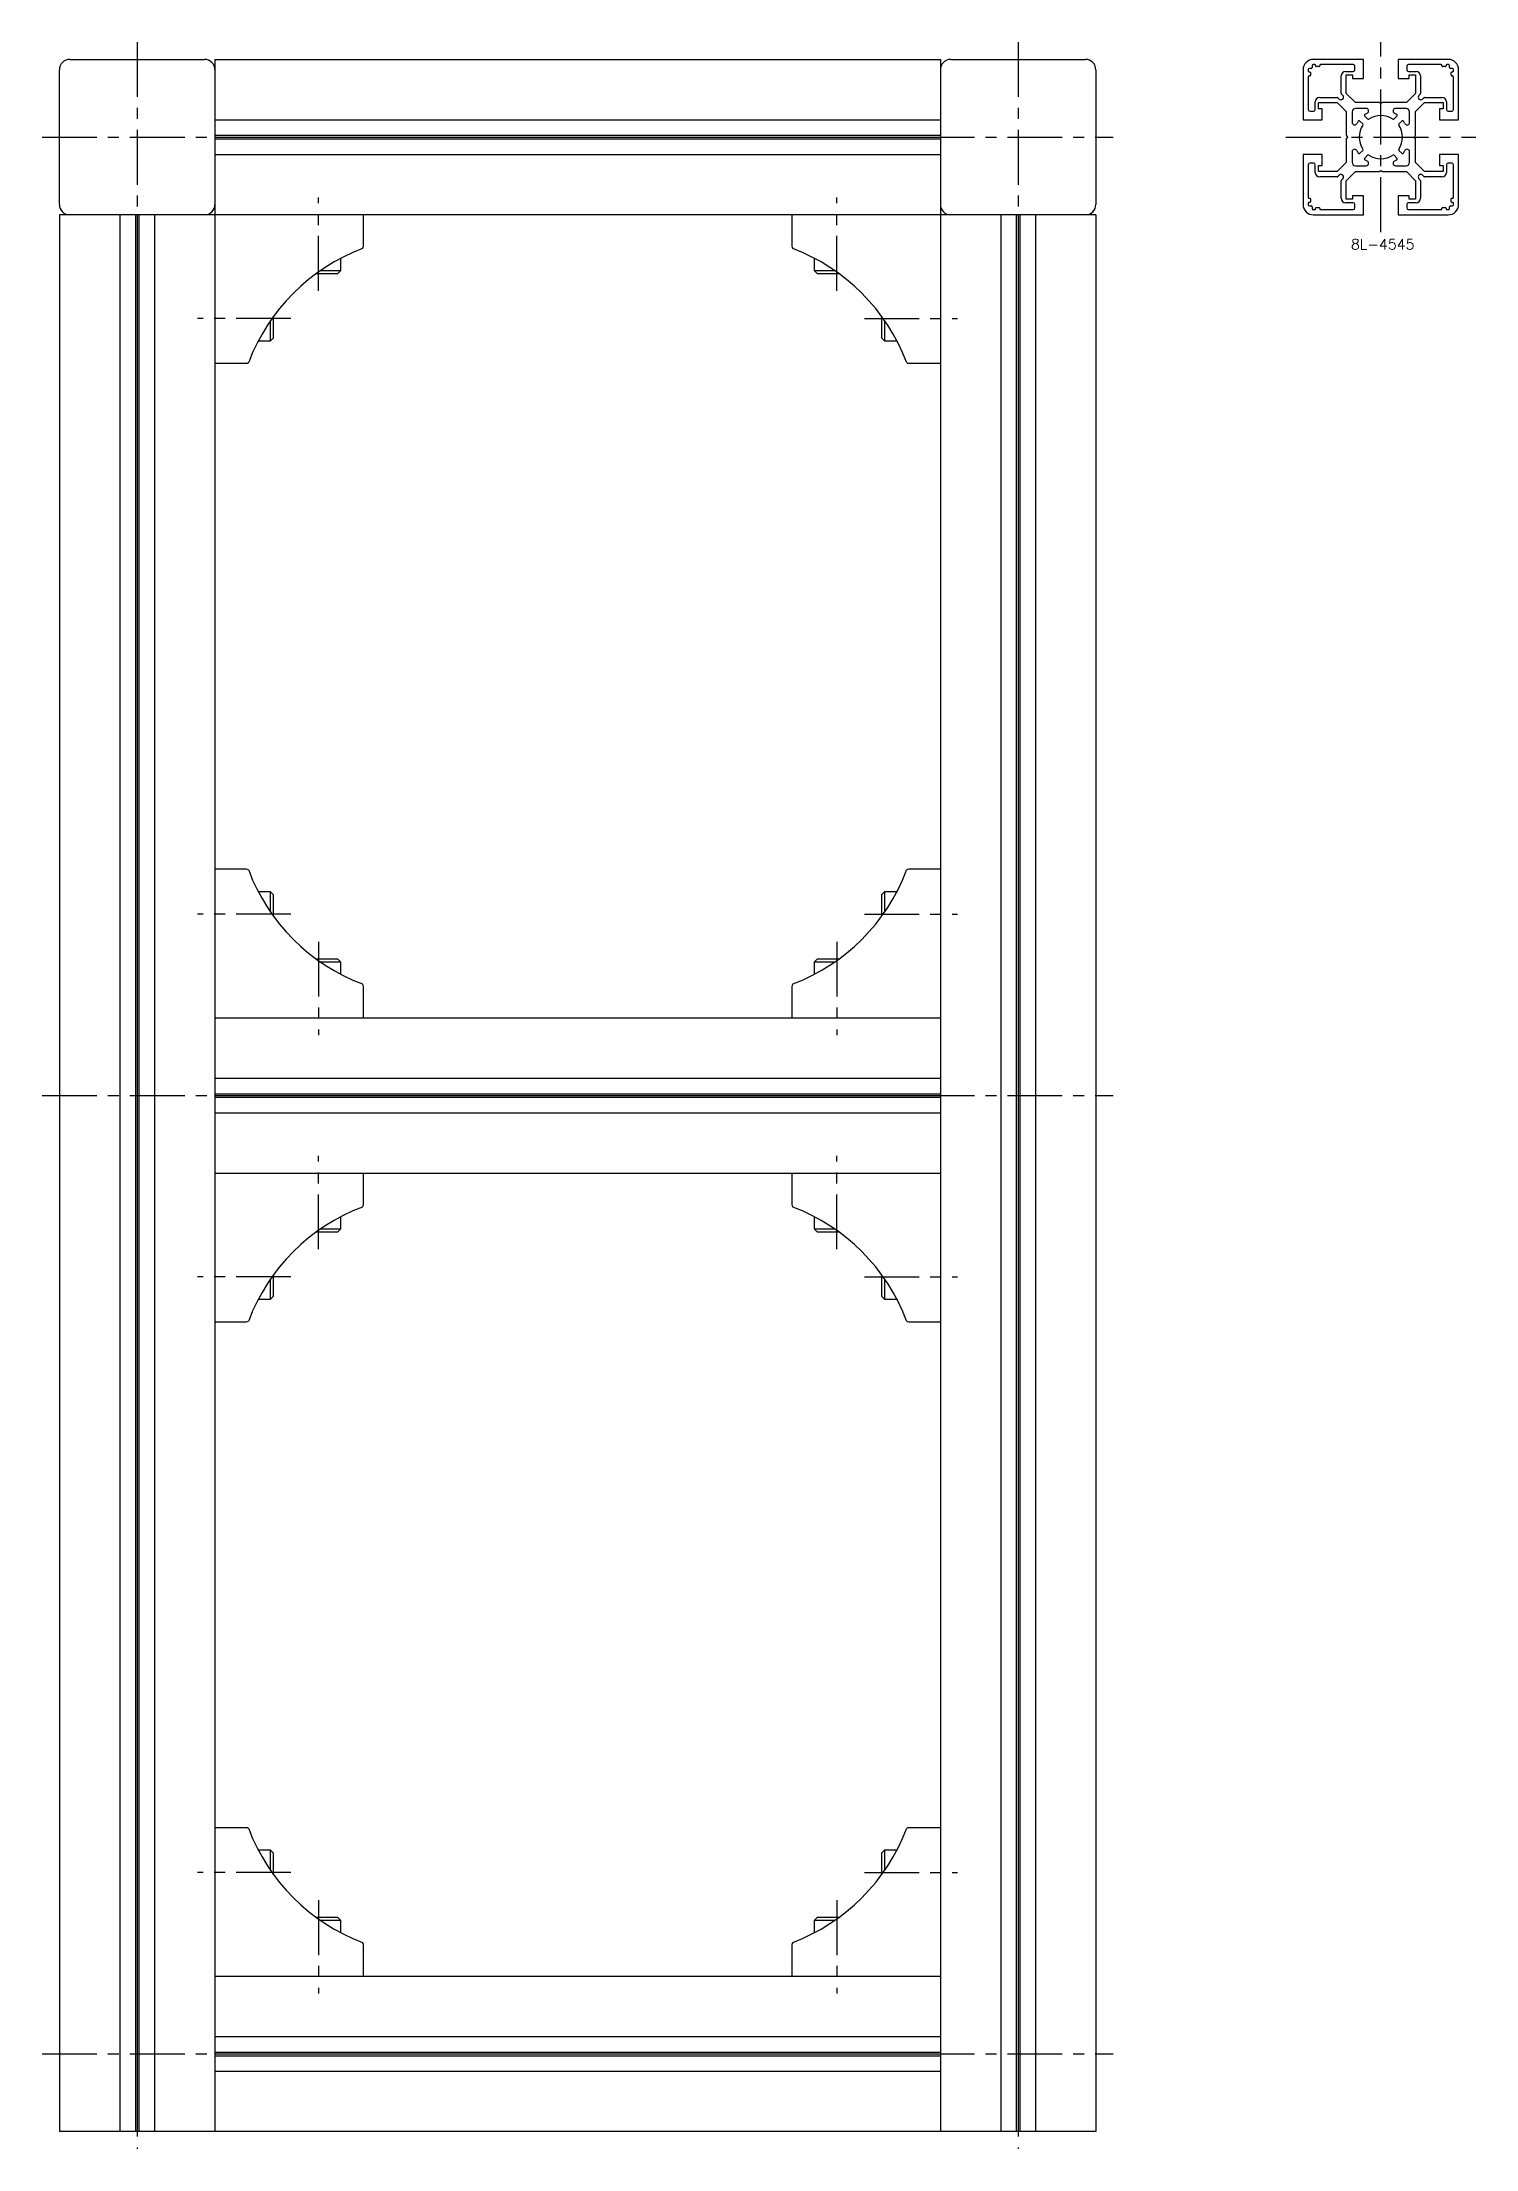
# Model space of a CAD drawing. Extents: x -5 to 776, y -8 to 975.
# Drawn here: x 361 to 776, y 5 to 615 of the extents above; entities that cross this region are included whole.
import ezdxf

# ---------------------------------------------------------------- set-up
doc = ezdxf.new("R2010")
doc.units = 0
doc.header["$LTSCALE"] = 0.5
doc.linetypes.add('CENTER', pattern=[50.8, 31.75, -6.35, 6.35, -6.35])
for name, color, linetype in [('MSM_CENTER', 1, 'CENTER'), ('MSM_CONTINUOUS', 7, 'CONTINUOUS'), ('MSM_PART_NUMBER', 7, 'CONTINUOUS')]:
    doc.layers.add(name, color=color, linetype=linetype)
doc.styles.get("Standard").update_dxf_attribs({"font": 'txt.shx', "height": 3, "bigfont": 'bigfont.shx'})

# ---------------------------------------------------------------- blocks, each defined once
blk = doc.blocks.new('*U10')
at = {"layer": 'MSM_PART_NUMBER'}
blk.add_text('8L-4545', height=3, dxfattribs=at).set_placement((739.86, 554.97))

msp = doc.modelspace()

# ---------------------------------------------------------------- linework, layer by layer
at = {"layer": 'MSM_CENTER'}
for p, q in [((388.5, 615), (388.5, 5)), ((643.5, 615), (643.5, 5)), ((748.5, 560), (748.5, 615)), ((361, 587.5), (671, 587.5)), ((721, 587.5), (776, 587.5)), ((441, 543), (441, 570)), ((591, 543), (591, 570)), ((433, 535), (406, 535)), ((599, 535), (626, 535)), ((433, 362.5), (406, 362.5)), ((599, 362.5), (626, 362.5)), ((441, 354.5), (441, 327.5)), ((591, 354.5), (591, 327.5)), ((361, 310), (671, 310)), ((441, 265.5), (441, 292.5)), ((591, 265.5), (591, 292.5)), ((433, 257.5), (406, 257.5)), ((599, 257.5), (626, 257.5)), ((433, 85), (406, 85)), ((599, 85), (626, 85)), ((441, 77), (441, 50)), ((591, 77), (591, 50)), ((361, 32.5), (671, 32.5))]:
    msp.add_line(p, q, dxfattribs=at)
at = {"layer": 'MSM_CONTINUOUS'}
for p, q in [((369, 610), (408, 610)), ((411, 610), (411, 10)), ((411, 610), (621, 610)), ((621, 610), (621, 10)), ((624, 610), (663, 610)), ((743.5, 610), (729, 610)), ((743.5, 604.5), (743.5, 610)), ((753.5, 610), (753.5, 604.5)), ((768, 610), (753.5, 610)), ((366, 568), (366, 607)), ((666, 607), (666, 568)), ((726, 607), (726, 592.5)), ((727.5, 607.1), (727.5, 606.6)), ((727.5, 605), (727.5, 595.5)), ((727.7, 606.4), (727.9, 606.4)), ((727.9, 605.2), (727.7, 605.2)), ((728.3, 607.4), (727.8, 607.4)), ((728.1, 606.2), (728.1, 605.4)), ((728.6, 608.2), (728.6, 607.7)), ((729.4, 608.5), (728.9, 608.5)), ((729.6, 608.1), (729.6, 608.3)), ((730.6, 607.9), (729.8, 607.9)), ((730.8, 608.3), (730.8, 608.1)), ((740.5, 608.5), (731, 608.5)), ((737, 600.18), (737, 605.2)), ((738.3, 606.5), (740.5, 606.5)), ((738.5, 600.12), (738.5, 605.5)), ((738.5, 605.5), (740.3, 605.5)), ((740.3, 605.5), (740.3, 604.5)), ((740.3, 604.5), (743.5, 604.5)), ((741, 607), (741, 608)), ((753.5, 604.5), (756.7, 604.5)), ((756, 608), (756, 607)), ((766, 608.5), (756.5, 608.5)), ((756.5, 606.5), (758.7, 606.5)), ((756.7, 604.5), (756.7, 605.5)), ((756.7, 605.5), (758.5, 605.5)), ((758.5, 605.5), (758.5, 600.12)), ((760, 605.2), (760, 600.18)), ((766.2, 608.1), (766.2, 608.3)), ((767.2, 607.9), (766.4, 607.9)), ((767.4, 608.3), (767.4, 608.1)), ((768.1, 608.5), (767.6, 608.5)), ((768.4, 607.7), (768.4, 608.2)), ((769.2, 607.4), (768.7, 607.4)), ((768.9, 605.4), (768.9, 606.2)), ((769.1, 606.4), (769.3, 606.4)), ((769.3, 605.2), (769.1, 605.2)), ((769.5, 606.6), (769.5, 607.1)), ((769.5, 595.5), (769.5, 605)), ((771, 592.5), (771, 607)), ((730.8, 599), (735.82, 599)), ((736.03, 598.91), (736.42, 598.52)), ((737.48, 599.58), (737.09, 599.97)), ((741.12, 597.5), (738.5, 600.12)), ((758.5, 600.12), (755.88, 597.5)), ((759.91, 599.97), (759.52, 599.58)), ((760.58, 598.52), (760.97, 598.91)), ((761.18, 599), (766.2, 599)), ((411, 592.5), (621, 592.5)), ((726, 592.5), (731.5, 592.5)), ((728, 595), (729, 595)), ((729.5, 595.5), (729.5, 597.7)), ((730.5, 595.7), (730.5, 597.5)), ((730.5, 597.5), (735.88, 597.5)), ((731.5, 595.7), (730.5, 595.7)), ((731.5, 592.5), (731.5, 595.7)), ((735.88, 597.5), (738.5, 594.88)), ((738.5, 594.88), (738.5, 588.02)), ((740.2, 594.8), (740.2, 591.73)), ((747.98, 597.5), (741.12, 597.5)), ((744.27, 595.8), (741.2, 595.8)), ((742.43, 592.16), (743.25, 591.33)), ((744.67, 592.75), (743.84, 593.57)), ((748.5, 597.2), (747.98, 597.5)), ((749.02, 597.5), (748.5, 597.2)), ((755.88, 597.5), (749.02, 597.5)), ((753.16, 593.57), (752.33, 592.75)), ((755.8, 595.8), (752.73, 595.8)), ((753.75, 591.33), (754.57, 592.16)), ((756.8, 591.73), (756.8, 594.8)), ((758.5, 594.88), (761.12, 597.5)), ((758.5, 588.02), (758.5, 594.88)), ((761.12, 597.5), (766.5, 597.5)), ((766.5, 595.7), (765.5, 595.7)), ((765.5, 595.7), (765.5, 592.5)), ((765.5, 592.5), (771, 592.5)), ((766.5, 597.5), (766.5, 595.7)), ((767.5, 597.7), (767.5, 595.5)), ((768, 595), (769, 595)), ((411, 588.02), (621, 588.02)), ((411, 587.5), (621, 587.5)), ((411, 586.98), (621, 586.98)), ((738.5, 588.02), (738.8, 587.5)), ((738.8, 587.5), (738.5, 586.98)), ((738.5, 586.98), (738.5, 580.12)), ((758.2, 587.5), (758.5, 588.02)), ((758.5, 586.98), (758.2, 587.5)), ((758.5, 580.12), (758.5, 586.98)), ((411, 582.5), (621, 582.5)), ((731.5, 582.5), (726, 582.5)), ((726, 582.5), (726, 568)), ((727.5, 579.5), (727.5, 570)), ((729, 580), (728, 580)), ((729.5, 577.3), (729.5, 579.5)), ((731.5, 579.3), (731.5, 582.5)), ((738.5, 580.12), (735.88, 577.5)), ((740.2, 583.27), (740.2, 580.2)), ((743.25, 583.67), (742.43, 582.84)), ((743.84, 581.43), (744.67, 582.25)), ((752.33, 582.25), (753.16, 581.43)), ((754.57, 582.84), (753.75, 583.67)), ((756.8, 580.2), (756.8, 583.27)), ((761.12, 577.5), (758.5, 580.12)), ((771, 582.5), (765.5, 582.5)), ((765.5, 582.5), (765.5, 579.3)), ((767.5, 579.5), (767.5, 577.3)), ((769, 580), (768, 580)), ((769.5, 570), (769.5, 579.5)), ((771, 568), (771, 582.5)), ((730.5, 577.5), (730.5, 579.3)), ((730.5, 579.3), (731.5, 579.3)), ((735.88, 577.5), (730.5, 577.5)), ((735.82, 576), (730.8, 576)), ((736.42, 576.48), (736.03, 576.09)), ((737, 569.8), (737, 574.82)), ((737.09, 575.03), (737.48, 575.42)), ((738.5, 574.88), (741.12, 577.5)), ((738.5, 569.5), (738.5, 574.88)), ((741.12, 577.5), (747.98, 577.5)), ((741.2, 579.2), (744.27, 579.2)), ((747.98, 577.5), (748.5, 577.8)), ((748.5, 577.8), (749.02, 577.5)), ((749.02, 577.5), (755.88, 577.5)), ((752.73, 579.2), (755.8, 579.2)), ((755.88, 577.5), (758.5, 574.88)), ((758.5, 574.88), (758.5, 569.5)), ((759.52, 575.42), (759.91, 575.03)), ((760, 574.82), (760, 569.8)), ((760.97, 576.09), (760.58, 576.48)), ((766.5, 577.5), (761.12, 577.5)), ((766.2, 576), (761.18, 576)), ((765.5, 579.3), (766.5, 579.3)), ((766.5, 579.3), (766.5, 577.5)), ((727.5, 568.4), (727.5, 567.9)), ((727.7, 569.8), (727.9, 569.8)), ((727.9, 568.6), (727.7, 568.6)), ((727.8, 567.6), (728.3, 567.6)), ((728.1, 569.6), (728.1, 568.8)), ((728.6, 567.3), (728.6, 566.8)), ((740.5, 568.5), (738.3, 568.5)), ((740.3, 569.5), (738.5, 569.5)), ((743.5, 570.5), (740.3, 570.5)), ((740.3, 570.5), (740.3, 569.5)), ((741, 567), (741, 568)), ((743.5, 565), (743.5, 570.5)), ((756.7, 570.5), (753.5, 570.5)), ((753.5, 570.5), (753.5, 565)), ((756, 568), (756, 567)), ((758.7, 568.5), (756.5, 568.5)), ((756.7, 569.5), (756.7, 570.5)), ((758.5, 569.5), (756.7, 569.5)), ((768.4, 566.8), (768.4, 567.3)), ((768.7, 567.6), (769.2, 567.6)), ((768.9, 568.8), (768.9, 569.6)), ((769.1, 569.8), (769.3, 569.8)), ((769.3, 568.6), (769.1, 568.6)), ((769.5, 567.9), (769.5, 568.4)), ((666, 565), (366, 565)), ((366, 565), (366, 10)), ((383.5, 565), (383.5, 10)), ((387.98, 565), (387.98, 10)), ((388.5, 565), (388.5, 10)), ((389.02, 565), (389.02, 10)), ((393.5, 565), (393.5, 10)), ((454, 555.91), (454, 565)), ((578, 565), (578, 555.91)), ((638.5, 565), (638.5, 10)), ((642.98, 565), (642.98, 10)), ((643.5, 565), (643.5, 10)), ((644.02, 565), (644.02, 10)), ((648.5, 565), (648.5, 10)), ((666, 565), (666, 10)), ((728.9, 566.5), (729.4, 566.5)), ((729, 565), (743.5, 565)), ((729.6, 566.7), (729.6, 566.9)), ((729.8, 567.1), (730.6, 567.1)), ((730.8, 566.9), (730.8, 566.7)), ((731, 566.5), (740.5, 566.5)), ((753.5, 565), (768, 565)), ((756.5, 566.5), (766, 566.5)), ((766.2, 566.7), (766.2, 566.9)), ((766.4, 567.1), (767.2, 567.1)), ((767.4, 566.9), (767.4, 566.7)), ((767.6, 566.5), (768.1, 566.5)), ((447.5, 548.87), (447.5, 552.42)), ((584.5, 552.42), (584.5, 548.87)), ((440.39, 548), (446.63, 548)), ((441.61, 548.87), (447.5, 548.87)), ((446.63, 548), (447.5, 548.87)), ((584.5, 548.87), (585.37, 548)), ((584.5, 548.87), (590.39, 548.87)), ((585.37, 548), (591.61, 548)), ((427.13, 528.5), (427.13, 534.39)), ((428, 529.37), (428, 535.61)), ((604, 535.61), (604, 529.37)), ((604.87, 534.39), (604.87, 528.5)), ((423.58, 528.5), (427.13, 528.5)), ((427.13, 528.5), (428, 529.37)), ((604, 529.37), (604.87, 528.5)), ((604.87, 528.5), (608.42, 528.5)), ((411, 522), (420.09, 522)), ((611.91, 522), (621, 522)), ((420.09, 375.5), (411, 375.5)), ((621, 375.5), (611.91, 375.5)), ((427.13, 369), (423.58, 369)), ((428, 368.13), (427.13, 369)), ((427.13, 363.11), (427.13, 369)), ((428, 361.89), (428, 368.13)), ((604.87, 369), (604, 368.13)), ((604, 368.13), (604, 361.89)), ((608.42, 369), (604.87, 369)), ((604.87, 369), (604.87, 363.11)), ((446.63, 349.5), (440.39, 349.5)), ((447.5, 348.63), (441.61, 348.63)), ((447.5, 348.63), (446.63, 349.5)), ((447.5, 345.08), (447.5, 348.63)), ((585.37, 349.5), (584.5, 348.63)), ((584.5, 348.63), (584.5, 345.08)), ((590.39, 348.63), (584.5, 348.63)), ((591.61, 349.5), (585.37, 349.5)), ((454, 332.5), (454, 341.59)), ((578, 341.59), (578, 332.5)), ((411, 332.5), (621, 332.5)), ((411, 315), (621, 315)), ((411, 310.52), (621, 310.52)), ((411, 310), (621, 310)), ((411, 309.48), (621, 309.48)), ((411, 305), (621, 305)), ((411, 287.5), (621, 287.5)), ((454, 278.41), (454, 287.5)), ((578, 287.5), (578, 278.41)), ((447.5, 271.37), (447.5, 274.92)), ((584.5, 274.92), (584.5, 271.37)), ((440.39, 270.5), (446.63, 270.5)), ((441.61, 271.37), (447.5, 271.37)), ((446.63, 270.5), (447.5, 271.37)), ((584.5, 271.37), (585.37, 270.5)), ((584.5, 271.37), (590.39, 271.37)), ((585.37, 270.5), (591.61, 270.5)), ((427.13, 251), (427.13, 256.89)), ((428, 251.87), (428, 258.11)), ((604, 258.11), (604, 251.87)), ((604.87, 256.89), (604.87, 251)), ((423.58, 251), (427.13, 251)), ((427.13, 251), (428, 251.87)), ((604, 251.87), (604.87, 251)), ((604.87, 251), (608.42, 251)), ((411, 244.5), (420.09, 244.5)), ((611.91, 244.5), (621, 244.5)), ((420.09, 98), (411, 98)), ((621, 98), (611.91, 98)), ((427.13, 91.5), (423.58, 91.5)), ((428, 90.63), (427.13, 91.5)), ((427.13, 85.61), (427.13, 91.5)), ((604.87, 91.5), (604, 90.63)), ((608.42, 91.5), (604.87, 91.5)), ((604.87, 91.5), (604.87, 85.61)), ((428, 84.39), (428, 90.63)), ((604, 90.63), (604, 84.39)), ((446.63, 72), (440.39, 72)), ((447.5, 71.13), (441.61, 71.13)), ((447.5, 71.13), (446.63, 72)), ((447.5, 67.58), (447.5, 71.13)), ((585.37, 72), (584.5, 71.13)), ((584.5, 71.13), (584.5, 67.58)), ((590.39, 71.13), (584.5, 71.13)), ((591.61, 72), (585.37, 72)), ((454, 55), (454, 64.09)), ((578, 64.09), (578, 55)), ((411, 55), (621, 55)), ((411, 37.5), (621, 37.5)), ((411, 33.02), (621, 33.02)), ((411, 32.5), (621, 32.5)), ((411, 31.98), (621, 31.98)), ((411, 27.5), (621, 27.5)), ((666, 10), (366, 10))]:
    msp.add_line(p, q, dxfattribs=at)
for centre, radius, start, end in [((369, 607), 3, 90, 180), ((408, 607), 3, 0, 90), ((624, 607), 3, 90, 180), ((663, 607), 3, 0, 90), ((729, 607), 3, 90, 180), ((768, 607), 3, 0, 90), ((727.8, 607.1), 0.3, 90, 180), ((727.7, 606.6), 0.2, 180, 270), ((727.7, 605), 0.2, 90, 180), ((727.9, 606.2), 0.2, 0, 90), ((727.9, 605.4), 0.2, 270, 0), ((728.3, 607.7), 0.3, 270, 0), ((728.9, 608.2), 0.3, 90, 180), ((729.4, 608.3), 0.2, 0, 90), ((729.8, 608.1), 0.2, 180, 270), ((730.6, 608.1), 0.2, 270, 0), ((731, 608.3), 0.2, 90, 180), ((738.3, 605.2), 1.3, 90, 180), ((740.5, 608), 0.5, 0, 90), ((740.5, 607), 0.5, 270, 0), ((756.5, 608), 0.5, 90, 180), ((756.5, 607), 0.5, 180, 270), ((758.7, 605.2), 1.3, 0, 90), ((766, 608.3), 0.2, 0, 90), ((766.4, 608.1), 0.2, 180, 270), ((767.2, 608.1), 0.2, 270, 0), ((767.6, 608.3), 0.2, 90, 180), ((768.1, 608.2), 0.3, 0, 90), ((768.7, 607.7), 0.3, 180, 270), ((769.1, 606.2), 0.2, 90, 180), ((769.1, 605.4), 0.2, 180, 270), ((769.2, 607.1), 0.3, 0, 90), ((769.3, 606.6), 0.2, 270, 0), ((769.3, 605), 0.2, 0, 90), ((730.8, 597.7), 1.3, 90, 180), ((735.82, 598.7), 0.3, 45, 90), ((736.95, 599.05), 0.75, 225, 45), ((737.3, 600.18), 0.3, 180, 225), ((760.05, 599.05), 0.75, 135, 315), ((759.7, 600.18), 0.3, 315, 0), ((761.18, 598.7), 0.3, 90, 135), ((766.2, 597.7), 1.3, 0, 90), ((728, 595.5), 0.5, 180, 270), ((729, 595.5), 0.5, 270, 0), ((741.2, 594.8), 1, 90, 180), ((740.9, 591.73), 0.7, 180, 330.87538), ((748.5, 587.5), 8, 144.71987, 150.87539), ((742.21, 591.95), 0.3, 45, 144.71987), ((744.05, 593.79), 0.3, 125.28014, 225), ((748.5, 587.5), 8, 119.12461, 125.28013), ((744.27, 595.1), 0.7, 299.1246, 90), ((744.88, 592.96), 0.3, 225, 303.55231), ((748.5, 587.5), 6.25, 56.44769, 123.55231), ((752.12, 592.96), 0.3, 236.44769, 315), ((752.73, 595.1), 0.7, 90, 240.87539), ((748.5, 587.5), 8, 54.71987, 60.87539), ((752.95, 593.79), 0.3, 315, 54.71987), ((754.79, 591.95), 0.3, 35.28014, 135), ((748.5, 587.5), 8, 29.12461, 35.28013), ((756.1, 591.73), 0.7, 209.12461, 0), ((755.8, 594.8), 1, 0, 90), ((768, 595.5), 0.5, 180, 270), ((769, 595.5), 0.5, 270, 0), ((748.5, 587.5), 6.25, 146.44769, 213.55231), ((743.04, 591.12), 0.3, 326.44769, 45), ((753.96, 591.12), 0.3, 135, 213.55231), ((748.5, 587.5), 6.25, 326.44769, 33.55231), ((728, 579.5), 0.5, 90, 180), ((729, 579.5), 0.5, 0, 90), ((740.9, 583.27), 0.7, 29.1246, 180), ((741.2, 580.2), 1, 180, 270), ((748.5, 587.5), 8, 209.12461, 215.28013), ((742.21, 583.05), 0.3, 215.28014, 315), ((743.04, 583.88), 0.3, 315, 33.55231), ((744.05, 581.21), 0.3, 135, 234.71987), ((748.5, 587.5), 8, 234.71987, 240.87539), ((744.27, 579.9), 0.7, 270, 60.87538), ((744.88, 582.04), 0.3, 56.44769, 135), ((748.5, 587.5), 6.25, 236.44769, 303.55231), ((752.12, 582.04), 0.3, 45, 123.55231), ((752.73, 579.9), 0.7, 119.1246, 270), ((748.5, 587.5), 8, 299.12461, 305.28013), ((752.95, 581.21), 0.3, 305.28014, 45), ((753.96, 583.88), 0.3, 146.44769, 225), ((754.79, 583.05), 0.3, 225, 324.71987), ((748.5, 587.5), 8, 324.71987, 330.87539), ((756.1, 583.27), 0.7, 0, 150.87538), ((755.8, 580.2), 1, 270, 0), ((768, 579.5), 0.5, 90, 180), ((769, 579.5), 0.5, 0, 90), ((730.8, 577.3), 1.3, 180, 270), ((735.82, 576.3), 0.3, 270, 315), ((736.95, 575.95), 0.75, 314.99999, 135.00001), ((737.3, 574.82), 0.3, 135, 180), ((760.05, 575.95), 0.75, 45, 225), ((759.7, 574.82), 0.3, 0, 45), ((761.18, 576.3), 0.3, 225, 270), ((766.2, 577.3), 1.3, 270, 0), ((369, 568), 3, 180, 270), ((408, 568), 3, 270, 0), ((624, 568), 3, 180, 270), ((663, 568), 3, 270, 0), ((729, 568), 3, 180, 270), ((727.7, 570), 0.2, 180, 270), ((727.7, 568.4), 0.2, 90, 180), ((727.8, 567.9), 0.3, 180, 270), ((727.9, 569.6), 0.2, 0, 90), ((727.9, 568.8), 0.2, 270, 0), ((728.3, 567.3), 0.3, 0, 90), ((738.3, 569.8), 1.3, 180, 270), ((740.5, 568), 0.5, 0, 90), ((756.5, 568), 0.5, 90, 180), ((758.7, 569.8), 1.3, 270, 0), ((768, 568), 3, 270, 0), ((768.7, 567.3), 0.3, 90, 180), ((769.1, 569.6), 0.2, 90, 180), ((769.1, 568.8), 0.2, 180, 270), ((769.2, 567.9), 0.3, 270, 0), ((769.3, 570), 0.2, 270, 0), ((769.3, 568.4), 0.2, 0, 90), ((728.9, 566.8), 0.3, 180, 270), ((729.4, 566.7), 0.2, 270, 0), ((729.8, 566.9), 0.2, 90, 180), ((730.6, 566.9), 0.2, 0, 90), ((731, 566.7), 0.2, 180, 270), ((740.5, 567), 0.5, 270, 0), ((756.5, 567), 0.5, 180, 270), ((766, 566.7), 0.2, 270, 0), ((766.4, 566.9), 0.2, 90, 180), ((767.2, 566.9), 0.2, 0, 90), ((767.6, 566.7), 0.2, 180, 270), ((768.1, 566.8), 0.3, 270, 0), ((473.78, 502.22), 56.67, 110.7505, 159.2495), ((453, 555.91), 1, 315, 0), ((579, 555.91), 1, 180, 225), ((558.22, 502.22), 56.67, 20.7505, 69.2495), ((420.09, 523), 1, 270, 315), ((611.91, 523), 1, 225, 270), ((420.09, 374.5), 1, 45, 90), ((473.78, 395.28), 56.67, 200.7505, 249.2495), ((558.22, 395.28), 56.67, 290.7505, 339.2495), ((611.91, 374.5), 1, 90, 135), ((453, 341.59), 1, 0, 45), ((579, 341.59), 1, 135, 180), ((473.78, 224.72), 56.67, 110.7505, 159.2495), ((453, 278.41), 1, 315, 0), ((579, 278.41), 1, 180, 225), ((558.22, 224.72), 56.67, 20.7505, 69.2495), ((420.09, 245.5), 1, 270, 315), ((611.91, 245.5), 1, 225, 270), ((420.09, 97), 1, 45, 90), ((473.78, 117.78), 56.67, 200.7505, 249.2495), ((558.22, 117.78), 56.67, 290.7505, 339.2495), ((611.91, 97), 1, 90, 135), ((453, 64.09), 1, 0, 45), ((579, 64.09), 1, 135, 180)]:
    msp.add_arc(centre, radius, start, end, dxfattribs=at)

# ---------------------------------------------------------------- block references
msp.add_blockref('*U10', (0, 0), dxfattribs=at)

doc.saveas('drawing.dxf')
